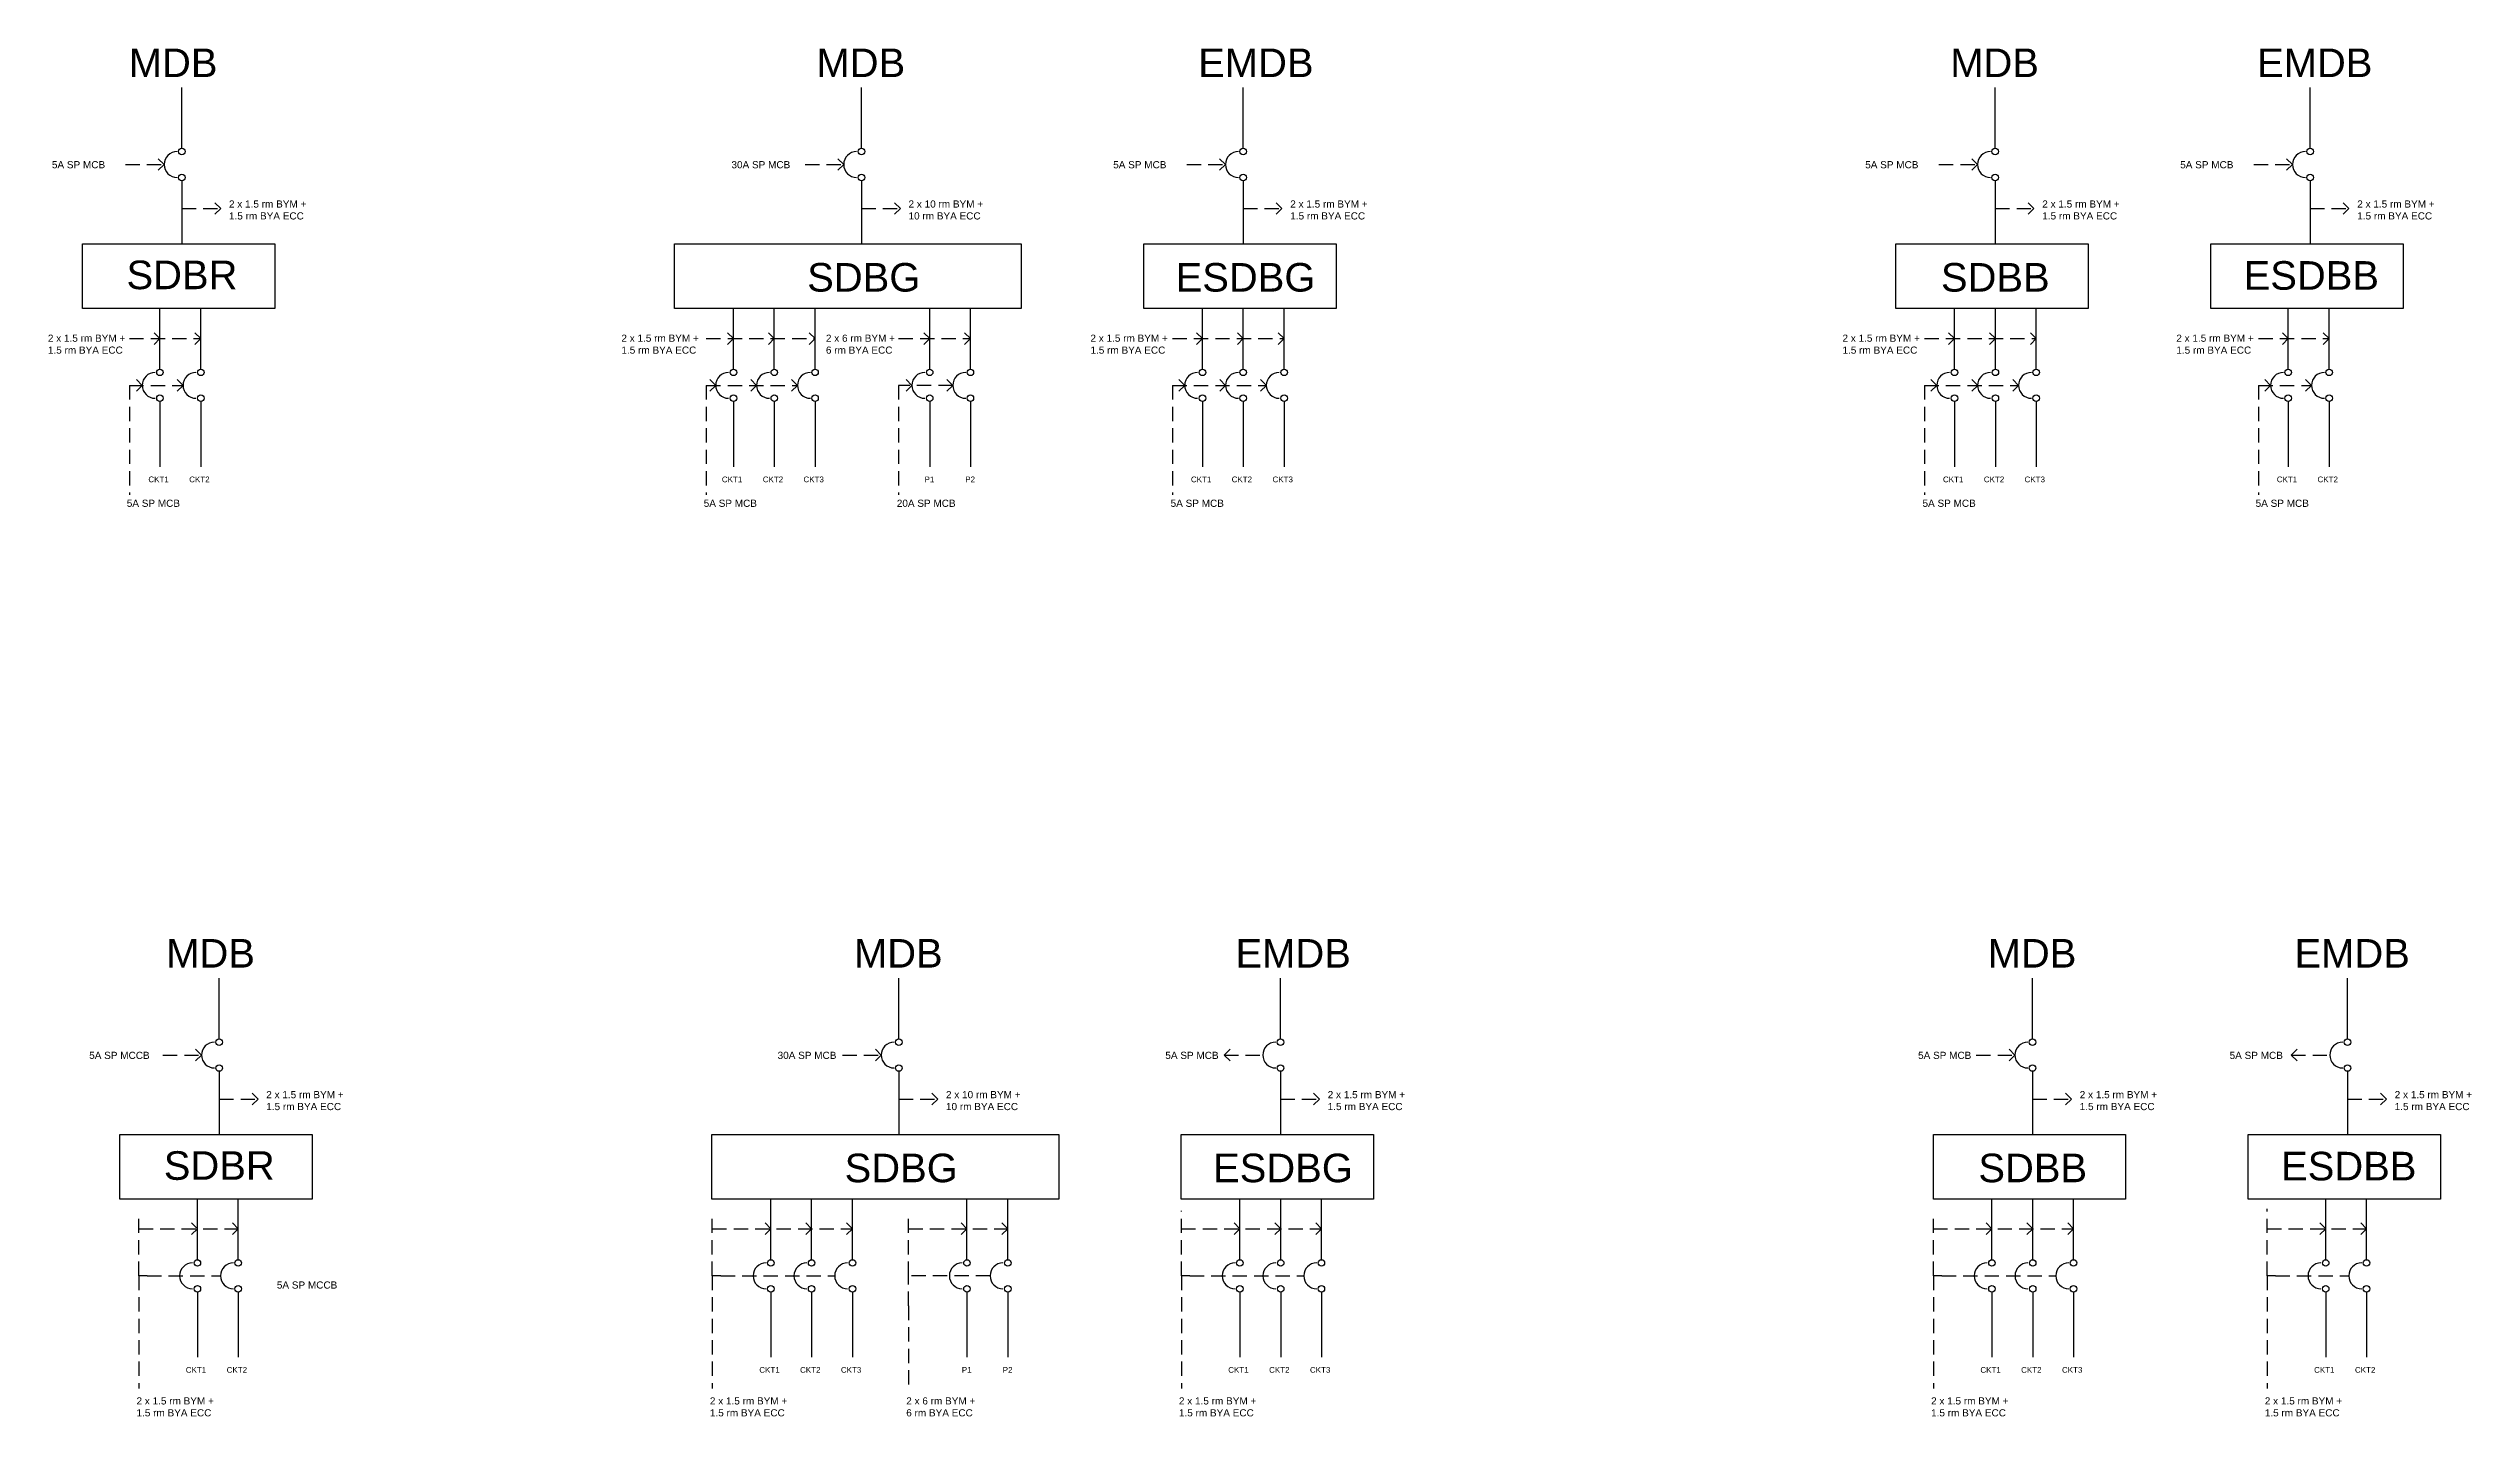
# Model space of a CAD drawing. Header units: inches. Extents: x 507 to 10591, y -111 to 2919.
# Drawn here: x 2354 to 4050, y 567 to 1524 of the extents above; entities that cross this region are included whole.
import ezdxf

# ---------------------------------------------------------------- set-up
doc = ezdxf.new("R2010")
doc.units = ezdxf.units.IN
doc.header["$LTSCALE"] = 40
doc.header["$MEASUREMENT"] = 0
doc.linetypes.add('HIDDEN', pattern=[0.375, 0.25, -0.125])
doc.layers.add('Layer1', color=7, linetype='HIDDEN')
doc.styles.get("Standard").update_dxf_attribs({"font": 'arial.ttf'})

msp = doc.modelspace()

# ---------------------------------------------------------------- texts
for s, height, p in [('MDB', 20, (2410.4, 1503.8)), ('MDB', 20, (2891.6, 1503.8)), ('EMDB', 20, (3158.7, 1503.8)), ('MDB', 20, (3684.9, 1503.8)), ('EMDB', 20, (3899.6, 1503.8)), ('SDBR', 20, (2408.8, 1355.4)), ('SDBG', 20, (2885.1, 1353.7)), ('ESDBG', 20, (3142.9, 1353.7)), ('SDBB', 20, (3678.4, 1353.7)), ('ESDBB', 20, (3890.2, 1355)), ('CKT1', 4, (2424.1, 1220.3)), ('CKT2', 4, (2452.7, 1220.3)), ('CKT1', 4, (2825.4, 1220.3)), ('CKT2', 4, (2854, 1220.3)), ('CKT3', 4, (2882.5, 1220.3)), ('P1', 4, (2967.2, 1220.3)), ('P2', 4, (2995.7, 1220.3)), ('CKT1', 4, (3153.6, 1220.3)), ('CKT2', 4, (3182.1, 1220.3)), ('CKT3', 4, (3210.7, 1220.3)), ('CKT1', 4, (3679.8, 1220.3)), ('CKT2', 4, (3708.4, 1220.3)), ('CKT3', 4, (3736.9, 1220.3)), ('CKT1', 4, (3913.4, 1220.3)), ('CKT2', 4, (3941.9, 1220.3)), ('MDB', 20, (2436.6, 880.7)), ('MDB', 20, (2917.8, 880.7)), ('EMDB', 20, (3184.8, 880.7)), ('MDB', 20, (3711.1, 880.7)), ('EMDB', 20, (3925.8, 880.7)), ('SDBR', 20, (2434.9, 732.2)), ('SDBG', 20, (2911.3, 730.5)), ('ESDBG', 20, (3169.1, 730.5)), ('SDBB', 20, (3704.6, 730.5)), ('ESDBB', 20, (3916.4, 731.8)), ('CKT1', 4, (2450.3, 597.2)), ('CKT2', 4, (2478.9, 597.2)), ('CKT1', 4, (2851.6, 597.2)), ('CKT2', 4, (2880.1, 597.2)), ('CKT3', 4, (2908.7, 597.2)), ('P1', 4, (2993.3, 597.2)), ('P2', 4, (3021.9, 597.2)), ('CKT1', 4, (3179.7, 597.2)), ('CKT2', 4, (3208.3, 597.2)), ('CKT3', 4, (3236.9, 597.2)), ('CKT1', 4, (3706, 597.2)), ('CKT2', 4, (3734.5, 597.2)), ('CKT3', 4, (3763.1, 597.2)), ('CKT1', 4, (3939.5, 597.2)), ('CKT2', 4, (3968.1, 597.2))]:
    msp.add_text(s, height=height).set_placement(p)
at = {"char_height": 5, "attachment_point": 1}
for s, width, insert in [('5A SP MCB', 57.842, (2356.6, 1445)), ('30A SP MCB', 57.842, (2832.1, 1445)), ('5A SP MCB', 57.842, (3099.2, 1445)), ('5A SP MCB', 57.842, (3625.4, 1445)), ('5A SP MCB', 57.842, (3845.8, 1445)), ('2 x 1.5 rm BYM + 1.5 rm BYA ECC', 57.842, (2480.5, 1417.5)), ('2 x 10 rm BYM + 10 rm BYA ECC', 57.842, (2956, 1417.5)), ('2 x 1.5 rm BYM + 1.5 rm BYA ECC', 57.842, (3223.1, 1417.5)), ('2 x 1.5 rm BYM + 1.5 rm BYA ECC', 57.842, (3749.3, 1417.5)), ('2 x 1.5 rm BYM + 1.5 rm BYA ECC', 57.842, (3969.7, 1417.5)), ('2 x 1.5 rm BYM + 1.5 rm BYA ECC', 57.863, (2353.8, 1323.6)), ('2 x 1.5 rm BYM + 1.5 rm BYA ECC', 57.863, (2755.1, 1323.6)), ('2 x 6 rm BYM + 6 rm BYA ECC', 49.603, (2898.2, 1323.6)), ('2 x 1.5 rm BYM + 1.5 rm BYA ECC', 57.863, (3083.3, 1323.6)), ('2 x 1.5 rm BYM + 1.5 rm BYA ECC', 57.863, (3609.5, 1323.6)), ('2 x 1.5 rm BYM + 1.5 rm BYA ECC', 57.863, (3843.1, 1323.6)), ('5A SP MCB', 57.842, (2409, 1208.1)), ('5A SP MCB', 57.842, (2812.7, 1208.1)), ('20A SP MCB', 57.842, (2947.8, 1208.1)), ('5A SP MCB', 57.842, (3139.4, 1208.1)), ('5A SP MCB', 57.842, (3665.5, 1208.1)), ('5A SP MCB', 57.842, (3898.6, 1208.1)), ('5A SP MCCB', 57.842, (2382.7, 821.8)), ('30A SP MCB', 57.842, (2864.4, 821.8)), ('5A SP MCB', 57.842, (3135.7, 821.8)), ('5A SP MCB', 57.842, (3662.4, 821.8)), ('5A SP MCB', 57.842, (3880.4, 821.8)), ('2 x 1.5 rm BYM + 1.5 rm BYA ECC', 57.842, (2506.6, 794.3)), ('2 x 10 rm BYM + 10 rm BYA ECC', 57.842, (2982.2, 794.3)), ('2 x 1.5 rm BYM + 1.5 rm BYA ECC', 57.842, (3249.3, 794.3)), ('2 x 1.5 rm BYM + 1.5 rm BYA ECC', 57.842, (3775.5, 794.3)), ('2 x 1.5 rm BYM + 1.5 rm BYA ECC', 57.842, (3995.9, 794.3)), ('5A SP MCCB', 57.842, (2514, 661.1)), ('2 x 1.5 rm BYM + 1.5 rm BYA ECC', 57.863, (2415.8, 580)), ('2 x 1.5 rm BYM + 1.5 rm BYA ECC', 57.863, (2817, 580)), ('2 x 6 rm BYM + 6 rm BYA ECC', 49.603, (2954.4, 580)), ('2 x 1.5 rm BYM + 1.5 rm BYA ECC', 57.863, (3145.2, 580)), ('2 x 1.5 rm BYM + 1.5 rm BYA ECC', 57.863, (3671.5, 580)), ('2 x 1.5 rm BYM + 1.5 rm BYA ECC', 57.863, (3905, 580))]:
    msp.add_mtext_dynamic_manual_height_columns(s, width=width, gutter_width=52.4, heights=[0], dxfattribs=dict(at, insert=insert))

# ---------------------------------------------------------------- linework, layer by layer
for p, q in [((2447.5, 1454), (2447.5, 1496.4)), ((2923.1, 1454), (2923.1, 1496.4)), ((3190.1, 1454), (3190.1, 1496.4)), ((3716.4, 1454), (3716.4, 1496.4)), ((3936.7, 1454), (3936.7, 1496.4)), ((2435.1, 1442.6), (2431, 1446.7)), ((2435.1, 1442.6), (2431, 1438.6)), ((2910.7, 1442.6), (2906.6, 1446.7)), ((2910.7, 1442.6), (2906.6, 1438.6)), ((3177.7, 1442.6), (3173.7, 1446.7)), ((3177.7, 1442.6), (3173.7, 1438.6)), ((3704, 1442.6), (3699.9, 1446.7)), ((3704, 1442.6), (3699.9, 1438.6)), ((3924.3, 1442.6), (3920.3, 1446.7)), ((3924.3, 1442.6), (3920.3, 1438.6)), ((2447.5, 1431.3), (2447.5, 1387.1)), ((2923.1, 1431.3), (2923.1, 1387.1)), ((3190.1, 1431.3), (3190.1, 1387.1)), ((3716.4, 1431.3), (3716.4, 1387.1)), ((3936.7, 1431.3), (3936.7, 1387.1)), ((2474.7, 1411.9), (2470.6, 1415.9)), ((2474.7, 1411.9), (2470.6, 1407.8)), ((2950.3, 1411.9), (2946.2, 1415.9)), ((2950.3, 1411.9), (2946.2, 1407.8)), ((3217.3, 1411.9), (3213.2, 1415.9)), ((3217.3, 1411.9), (3213.2, 1407.8)), ((3743.5, 1411.9), (3739.5, 1415.9)), ((3743.5, 1411.9), (3739.5, 1407.8)), ((3963.9, 1411.9), (3959.8, 1415.9)), ((3963.9, 1411.9), (3959.8, 1407.8)), ((2432.2, 1299.4), (2432.2, 1341.8)), ((2460.8, 1299.4), (2460.8, 1341.8)), ((2833.5, 1299.4), (2833.5, 1341.8)), ((2862.1, 1299.4), (2862.1, 1341.8)), ((2890.6, 1299.4), (2890.6, 1341.8)), ((2970.8, 1299.4), (2970.8, 1341.8)), ((2999.3, 1299.4), (2999.3, 1341.8)), ((3161.7, 1299.4), (3161.7, 1341.8)), ((3190.2, 1299.4), (3190.2, 1341.8)), ((3218.8, 1299.4), (3218.8, 1341.8)), ((3687.9, 1299.4), (3687.9, 1341.8)), ((3716.5, 1299.4), (3716.5, 1341.8)), ((3745, 1299.4), (3745, 1341.8)), ((3921.4, 1299.4), (3921.4, 1341.8)), ((3950, 1299.4), (3950, 1341.8)), ((2432.2, 1320.8), (2428.2, 1324.8)), ((2460.8, 1320.8), (2456.7, 1324.8)), ((2833.5, 1320.8), (2829.4, 1324.8)), ((2862.1, 1320.8), (2858, 1324.8)), ((2890.6, 1320.8), (2886.5, 1324.8)), ((2970.8, 1320.8), (2966.7, 1324.8)), ((2999.3, 1320.8), (2995.2, 1324.8)), ((3161.7, 1320.8), (3157.6, 1324.8)), ((3190.2, 1320.8), (3186.2, 1324.8)), ((3218.8, 1320.8), (3214.7, 1324.8)), ((3687.9, 1320.8), (3683.8, 1324.8)), ((3716.5, 1320.8), (3712.4, 1324.8)), ((3745, 1320.8), (3741, 1324.8)), ((3921.4, 1320.8), (3917.4, 1324.8)), ((3950, 1320.8), (3945.9, 1324.8)), ((2432.2, 1320.8), (2428.2, 1316.7)), ((2460.8, 1320.8), (2456.7, 1316.7)), ((2833.5, 1320.8), (2829.4, 1316.7)), ((2862.1, 1320.8), (2858, 1316.7)), ((2890.6, 1320.8), (2886.5, 1316.7)), ((2970.8, 1320.8), (2966.7, 1316.7)), ((2999.3, 1320.8), (2995.2, 1316.7)), ((3161.7, 1320.8), (3157.6, 1316.7)), ((3190.2, 1320.8), (3186.2, 1316.7)), ((3218.8, 1320.8), (3214.7, 1316.7)), ((3687.9, 1320.8), (3683.8, 1316.7)), ((3716.5, 1320.8), (3712.4, 1316.7)), ((3745, 1320.8), (3741, 1316.7)), ((3921.4, 1320.8), (3917.4, 1316.7)), ((3950, 1320.8), (3945.9, 1316.7)), ((2419.8, 1288.1), (2415.8, 1292.2)), ((2448.4, 1288.1), (2444.3, 1292.2)), ((2821.1, 1288.1), (2817, 1292.2)), ((2849.7, 1288.1), (2845.6, 1292.2)), ((2878.2, 1288.1), (2874.2, 1292.2)), ((2958.4, 1288.1), (2954.3, 1292.2)), ((2986.9, 1288.1), (2982.9, 1292.2)), ((3149.3, 1288.1), (3145.2, 1292.2)), ((3177.8, 1288.1), (3173.8, 1292.2)), ((3206.4, 1288.1), (3202.3, 1292.2)), ((3675.5, 1288.1), (3671.4, 1292.2)), ((3704.1, 1288.1), (3700, 1292.2)), ((3732.6, 1288.1), (3728.6, 1292.2)), ((3909.1, 1288.1), (3905, 1292.2)), ((3937.6, 1288.1), (3933.6, 1292.2)), ((2419.8, 1288.1), (2415.8, 1284)), ((2432.2, 1276.8), (2432.2, 1231.2)), ((2448.4, 1288.1), (2444.3, 1284)), ((2460.8, 1276.8), (2460.8, 1231.2)), ((2821.1, 1288.1), (2817, 1284)), ((2833.5, 1276.8), (2833.5, 1231.2)), ((2849.7, 1288.1), (2845.6, 1284)), ((2862.1, 1276.8), (2862.1, 1231.2)), ((2878.2, 1288.1), (2874.2, 1284)), ((2890.6, 1276.8), (2890.6, 1231.2)), ((2958.4, 1288.1), (2954.3, 1284)), ((2970.8, 1276.8), (2970.8, 1231.2)), ((2986.9, 1288.1), (2982.9, 1284)), ((2999.3, 1276.8), (2999.3, 1231.2)), ((3149.3, 1288.1), (3145.2, 1284)), ((3161.7, 1276.8), (3161.7, 1231.2)), ((3177.8, 1288.1), (3173.8, 1284)), ((3190.2, 1276.8), (3190.2, 1231.2)), ((3206.4, 1288.1), (3202.3, 1284)), ((3218.8, 1276.8), (3218.8, 1231.2)), ((3675.5, 1288.1), (3671.4, 1284)), ((3687.9, 1276.8), (3687.9, 1231.2)), ((3704.1, 1288.1), (3700, 1284)), ((3716.5, 1276.8), (3716.5, 1231.2)), ((3732.6, 1288.1), (3728.6, 1284)), ((3745, 1276.8), (3745, 1231.2)), ((3909.1, 1288.1), (3905, 1284)), ((3921.4, 1276.8), (3921.4, 1231.2)), ((3937.6, 1288.1), (3933.6, 1284)), ((3950, 1276.8), (3950, 1231.2)), ((2473.7, 830.8), (2473.7, 873.2)), ((2949.2, 830.8), (2949.2, 873.2)), ((3216.3, 830.8), (3216.3, 873.2)), ((3742.5, 830.8), (3742.5, 873.2)), ((3962.9, 830.8), (3962.9, 873.2)), ((2461.3, 819.5), (2457.2, 823.6)), ((2461.3, 819.5), (2457.2, 815.4)), ((2936.8, 819.5), (2932.8, 823.6)), ((2936.8, 819.5), (2932.8, 815.4)), ((3176.9, 819.5), (3181, 823.6)), ((3176.9, 819.5), (3181, 815.4)), ((3730.1, 819.5), (3726.1, 823.6)), ((3730.1, 819.5), (3726.1, 815.4)), ((3923.5, 819.5), (3927.6, 823.6)), ((3923.5, 819.5), (3927.6, 815.4)), ((2473.7, 808.2), (2473.7, 764)), ((2949.2, 808.2), (2949.2, 764)), ((3216.3, 808.2), (3216.3, 764)), ((3742.5, 808.2), (3742.5, 764)), ((3962.9, 808.2), (3962.9, 764)), ((2500.9, 788.7), (2496.8, 792.8)), ((2500.9, 788.7), (2496.8, 784.7)), ((2976.4, 788.7), (2972.3, 792.8)), ((2976.4, 788.7), (2972.3, 784.7)), ((3243.5, 788.7), (3239.4, 792.8)), ((3243.5, 788.7), (3239.4, 784.7)), ((3769.7, 788.7), (3765.6, 792.8)), ((3769.7, 788.7), (3765.6, 784.7)), ((3990.1, 788.7), (3986, 792.8)), ((3990.1, 788.7), (3986, 784.7)), ((2458.4, 676.3), (2458.4, 718.7)), ((2487, 676.3), (2487, 718.7)), ((2859.7, 676.3), (2859.7, 718.7)), ((2888.2, 676.3), (2888.2, 718.7)), ((2916.8, 676.3), (2916.8, 718.7)), ((2996.9, 676.3), (2996.9, 718.7)), ((3025.5, 676.3), (3025.5, 718.7)), ((3187.8, 676.3), (3187.8, 718.7)), ((3216.4, 676.3), (3216.4, 718.7)), ((3244.9, 676.3), (3244.9, 718.7)), ((3714.1, 676.3), (3714.1, 718.7)), ((3742.6, 676.3), (3742.6, 718.7)), ((3771.2, 676.3), (3771.2, 718.7)), ((3947.6, 676.3), (3947.6, 718.7)), ((3976.2, 676.3), (3976.2, 718.7)), ((2458.4, 698), (2454.3, 702.1)), ((2458.4, 698), (2454.3, 693.9)), ((2487, 698), (2482.9, 702.1)), ((2487, 698), (2482.9, 693.9)), ((2859.7, 698), (2855.6, 702.1)), ((2859.7, 698), (2855.6, 693.9)), ((2888.2, 698), (2884.1, 702.1)), ((2888.2, 698), (2884.1, 693.9)), ((2916.8, 698), (2912.7, 702.1)), ((2916.8, 698), (2912.7, 693.9)), ((2996.9, 698), (2992.8, 702.1)), ((2996.9, 698), (2992.8, 693.9)), ((3025.5, 698), (3021.4, 702.1)), ((3025.5, 698), (3021.4, 693.9)), ((3187.8, 698), (3183.8, 702.1)), ((3187.8, 698), (3183.8, 693.9)), ((3216.4, 698), (3212.3, 702.1)), ((3216.4, 698), (3212.3, 693.9)), ((3244.9, 698), (3240.9, 702.1)), ((3244.9, 698), (3240.9, 693.9)), ((3714.1, 698), (3710, 702.1)), ((3714.1, 698), (3710, 693.9)), ((3742.6, 698), (3738.5, 702.1)), ((3742.6, 698), (3738.5, 693.9)), ((3771.2, 698), (3767.1, 702.1)), ((3771.2, 698), (3767.1, 693.9)), ((3947.6, 698), (3943.5, 702.1)), ((3947.6, 698), (3943.5, 693.9)), ((3976.2, 698), (3972.1, 702.1)), ((3976.2, 698), (3972.1, 693.9)), ((2824.6, 665), (2818.7, 665)), ((3152.8, 665), (3146.9, 665)), ((2458.4, 653.6), (2458.4, 608.1)), ((2487, 653.6), (2487, 608.1)), ((2859.7, 653.6), (2859.7, 608.1)), ((2888.2, 653.6), (2888.2, 608.1)), ((2916.8, 653.6), (2916.8, 608.1)), ((2996.9, 653.6), (2996.9, 608.1)), ((3025.5, 653.6), (3025.5, 608.1)), ((3187.8, 653.6), (3187.8, 608.1)), ((3216.4, 653.6), (3216.4, 608.1)), ((3244.9, 653.6), (3244.9, 608.1)), ((3714.1, 653.6), (3714.1, 608.1)), ((3742.6, 653.6), (3742.6, 608.1)), ((3771.2, 653.6), (3771.2, 608.1)), ((3947.6, 653.6), (3947.6, 608.1)), ((3976.2, 653.6), (3976.2, 608.1))]:
    msp.add_line(p, q)
at = {"linetype": 'HIDDEN'}
for p, q in [((2408.1, 1442.6), (2435.1, 1442.6)), ((2883.7, 1442.6), (2910.7, 1442.6)), ((3150.7, 1442.6), (3177.7, 1442.6)), ((3677, 1442.6), (3704, 1442.6)), ((3897.3, 1442.6), (3924.3, 1442.6)), ((2447.5, 1411.9), (2474.7, 1411.9)), ((2923.1, 1411.9), (2950.3, 1411.9)), ((3190.1, 1411.9), (3217.3, 1411.9)), ((3716.4, 1411.9), (3743.5, 1411.9)), ((3936.7, 1411.9), (3963.9, 1411.9)), ((2410.8, 1320.8), (2460.8, 1320.8)), ((2814.5, 1320.8), (2890.8, 1320.8)), ((2949.1, 1320.8), (2999.3, 1320.8)), ((3140.7, 1320.8), (3218.8, 1320.8)), ((3666.9, 1320.8), (3745, 1320.8)), ((3900.6, 1320.8), (3950, 1320.8)), ((2410.8, 1288.1), (2448.4, 1288.1)), ((2410.8, 1288.1), (2410.8, 1211.5)), ((2814.5, 1288.1), (2878.2, 1288.1)), ((2814.5, 1288.1), (2814.5, 1211.5)), ((2986.9, 1288.1), (2949.1, 1288.1)), ((2949.1, 1288.1), (2949.1, 1211.5)), ((3140.7, 1288.1), (3206.4, 1288.1)), ((3140.7, 1288.1), (3140.7, 1211.5)), ((3666.9, 1288.1), (3732.6, 1288.1)), ((3666.9, 1288.1), (3666.9, 1211.5)), ((3900.6, 1288.1), (3937.6, 1288.1)), ((3900.6, 1288.1), (3900.6, 1211.5)), ((2434.3, 819.5), (2461.3, 819.5)), ((2909.8, 819.5), (2936.8, 819.5)), ((3176.9, 819.5), (3203.9, 819.5)), ((3703.1, 819.5), (3730.1, 819.5)), ((3923.5, 819.5), (3950.5, 819.5)), ((2473.7, 788.7), (2500.9, 788.7)), ((2949.2, 788.7), (2976.4, 788.7)), ((3216.3, 788.7), (3243.5, 788.7)), ((3742.5, 788.7), (3769.7, 788.7)), ((3962.9, 788.7), (3990.1, 788.7)), ((2417.4, 665), (2417.4, 586.2)), ((2423.3, 665), (2417.4, 665)), ((2423.3, 665), (2474.6, 665)), ((2818.7, 665), (2818.7, 586.2)), ((2824.6, 665), (2904.4, 665)), ((3013.1, 665), (2956, 665)), ((3146.9, 665), (3146.9, 586.2)), ((3152.8, 665), (3232.6, 665)), ((3673.1, 665), (3673.1, 586.2)), ((3679, 665), (3673.1, 665)), ((3679, 665), (3758.8, 665)), ((3906.7, 665), (3906.7, 586.2)), ((3912.5, 665), (3906.7, 665)), ((3912.5, 665), (3963.8, 665)), ((2956, 644), (2956, 586.2))]:
    msp.add_line(p, q, dxfattribs=at)
for points in [[(2378.1, 1387.1), (2512.6, 1387.1), (2512.6, 1341.8), (2378.1, 1341.8)], [(2792.2, 1387.1), (3034.9, 1387.1), (3034.9, 1341.8), (2792.2, 1341.8)], [(3120.7, 1387.1), (3255.2, 1387.1), (3255.2, 1341.8), (3120.7, 1341.8)], [(3646.9, 1387.1), (3781.4, 1387.1), (3781.4, 1341.8), (3646.9, 1341.8)], [(3867.3, 1387.1), (4001.8, 1387.1), (4001.8, 1341.8), (3867.3, 1341.8)], [(2404.2, 764), (2538.7, 764), (2538.7, 718.7), (2404.2, 718.7)], [(2818.3, 764), (3061.1, 764), (3061.1, 718.7), (2818.3, 718.7)], [(3146.8, 764), (3281.3, 764), (3281.3, 718.7), (3146.8, 718.7)], [(3673.1, 764), (3807.6, 764), (3807.6, 718.7), (3673.1, 718.7)], [(3893.4, 764), (4027.9, 764), (4027.9, 718.7), (3893.4, 718.7)]]:
    msp.add_lwpolyline(points, close=True)
msp.add_lwpolyline([(2956, 644), (2956, 665)], dxfattribs=at)
for centre in [(2447.5, 1451.7), (2923.1, 1451.7), (3190.1, 1451.7), (3716.4, 1451.7), (3936.7, 1451.7), (2447.5, 1433.6), (2923.1, 1433.6), (3190.1, 1433.6), (3716.4, 1433.6), (3936.7, 1433.6), (2432.2, 1297.2), (2460.8, 1297.2), (2833.5, 1297.2), (2862.1, 1297.2), (2890.6, 1297.2), (2970.8, 1297.2), (2999.3, 1297.2), (3161.7, 1297.2), (3190.2, 1297.2), (3218.8, 1297.2), (3687.9, 1297.2), (3716.5, 1297.2), (3745, 1297.2), (3921.4, 1297.2), (3950, 1297.2), (2432.2, 1279.1), (2460.8, 1279.1), (2833.5, 1279.1), (2862.1, 1279.1), (2890.6, 1279.1), (2970.8, 1279.1), (2999.3, 1279.1), (3161.7, 1279.1), (3190.2, 1279.1), (3218.8, 1279.1), (3687.9, 1279.1), (3716.5, 1279.1), (3745, 1279.1), (3921.4, 1279.1), (3950, 1279.1), (2473.7, 828.5), (2949.2, 828.5), (3216.3, 828.5), (3742.5, 828.5), (3962.9, 828.5), (2473.7, 810.4), (2949.2, 810.4), (3216.3, 810.4), (3742.5, 810.4), (3962.9, 810.4), (2458.4, 674), (2487, 674), (2859.7, 674), (2888.2, 674), (2916.8, 674), (2996.9, 674), (3025.5, 674), (3187.8, 674), (3216.4, 674), (3244.9, 674), (3714.1, 674), (3742.6, 674), (3771.2, 674), (3947.6, 674), (3976.2, 674), (2458.4, 655.9), (2487, 655.9), (2859.7, 655.9), (2888.2, 655.9), (2916.8, 655.9), (2996.9, 655.9), (3025.5, 655.9), (3187.8, 655.9), (3216.4, 655.9), (3244.9, 655.9), (3714.1, 655.9), (3742.6, 655.9), (3771.2, 655.9), (3947.6, 655.9), (3976.2, 655.9)]:
    msp.add_circle(centre, 2.28)
for centre in [(2444.2, 1442.6), (2919.7, 1442.6), (3186.8, 1442.6), (3713, 1442.6), (3933.4, 1442.6), (2428.9, 1288.1), (2457.4, 1288.1), (2830.1, 1288.1), (2858.7, 1288.1), (2887.3, 1288.1), (2967.4, 1288.1), (2996, 1288.1), (3158.3, 1288.1), (3186.9, 1288.1), (3215.4, 1288.1), (3684.5, 1288.1), (3713.1, 1288.1), (3741.7, 1288.1), (3918.1, 1288.1), (3946.7, 1288.1), (2470.3, 819.5), (2945.9, 819.5), (3212.9, 819.5), (3739.2, 819.5), (3959.5, 819.5), (2455, 665), (2483.6, 665), (2856.3, 665), (2884.9, 665), (2913.4, 665), (2993.6, 665), (3022.1, 665), (3184.5, 665), (3213, 665), (3241.6, 665), (3710.7, 665), (3739.3, 665), (3767.8, 665), (3944.3, 665), (3972.8, 665)]:
    msp.add_arc(centre, 9.04, 90, 270)
at = {"layer": 'Layer1'}
for p, q in [((2417.4, 665), (2417.4, 707.7)), ((2417.4, 698), (2487, 698)), ((2818.7, 665), (2818.7, 707.7)), ((2818.7, 698), (2916.8, 698)), ((2956, 665), (2956, 706.4)), ((2956, 698), (3025.5, 698)), ((3146.9, 665), (3146.9, 710.4)), ((3146.9, 698), (3244.9, 698)), ((3673.1, 665), (3673.1, 708.8)), ((3673.1, 698), (3771.2, 698)), ((3906.7, 665), (3906.7, 711.8)), ((3906.7, 698), (3976.2, 698))]:
    msp.add_line(p, q, dxfattribs=at)

msp.set_redraw_order([(e.dxf.handle, doc.entitydb.next_handle()) for e in msp.query("TEXT MTEXT ATTDEF DIMENSION ARC_DIMENSION")])  # texts and dimensions are drawn at this point

doc.saveas('drawing.dxf')
